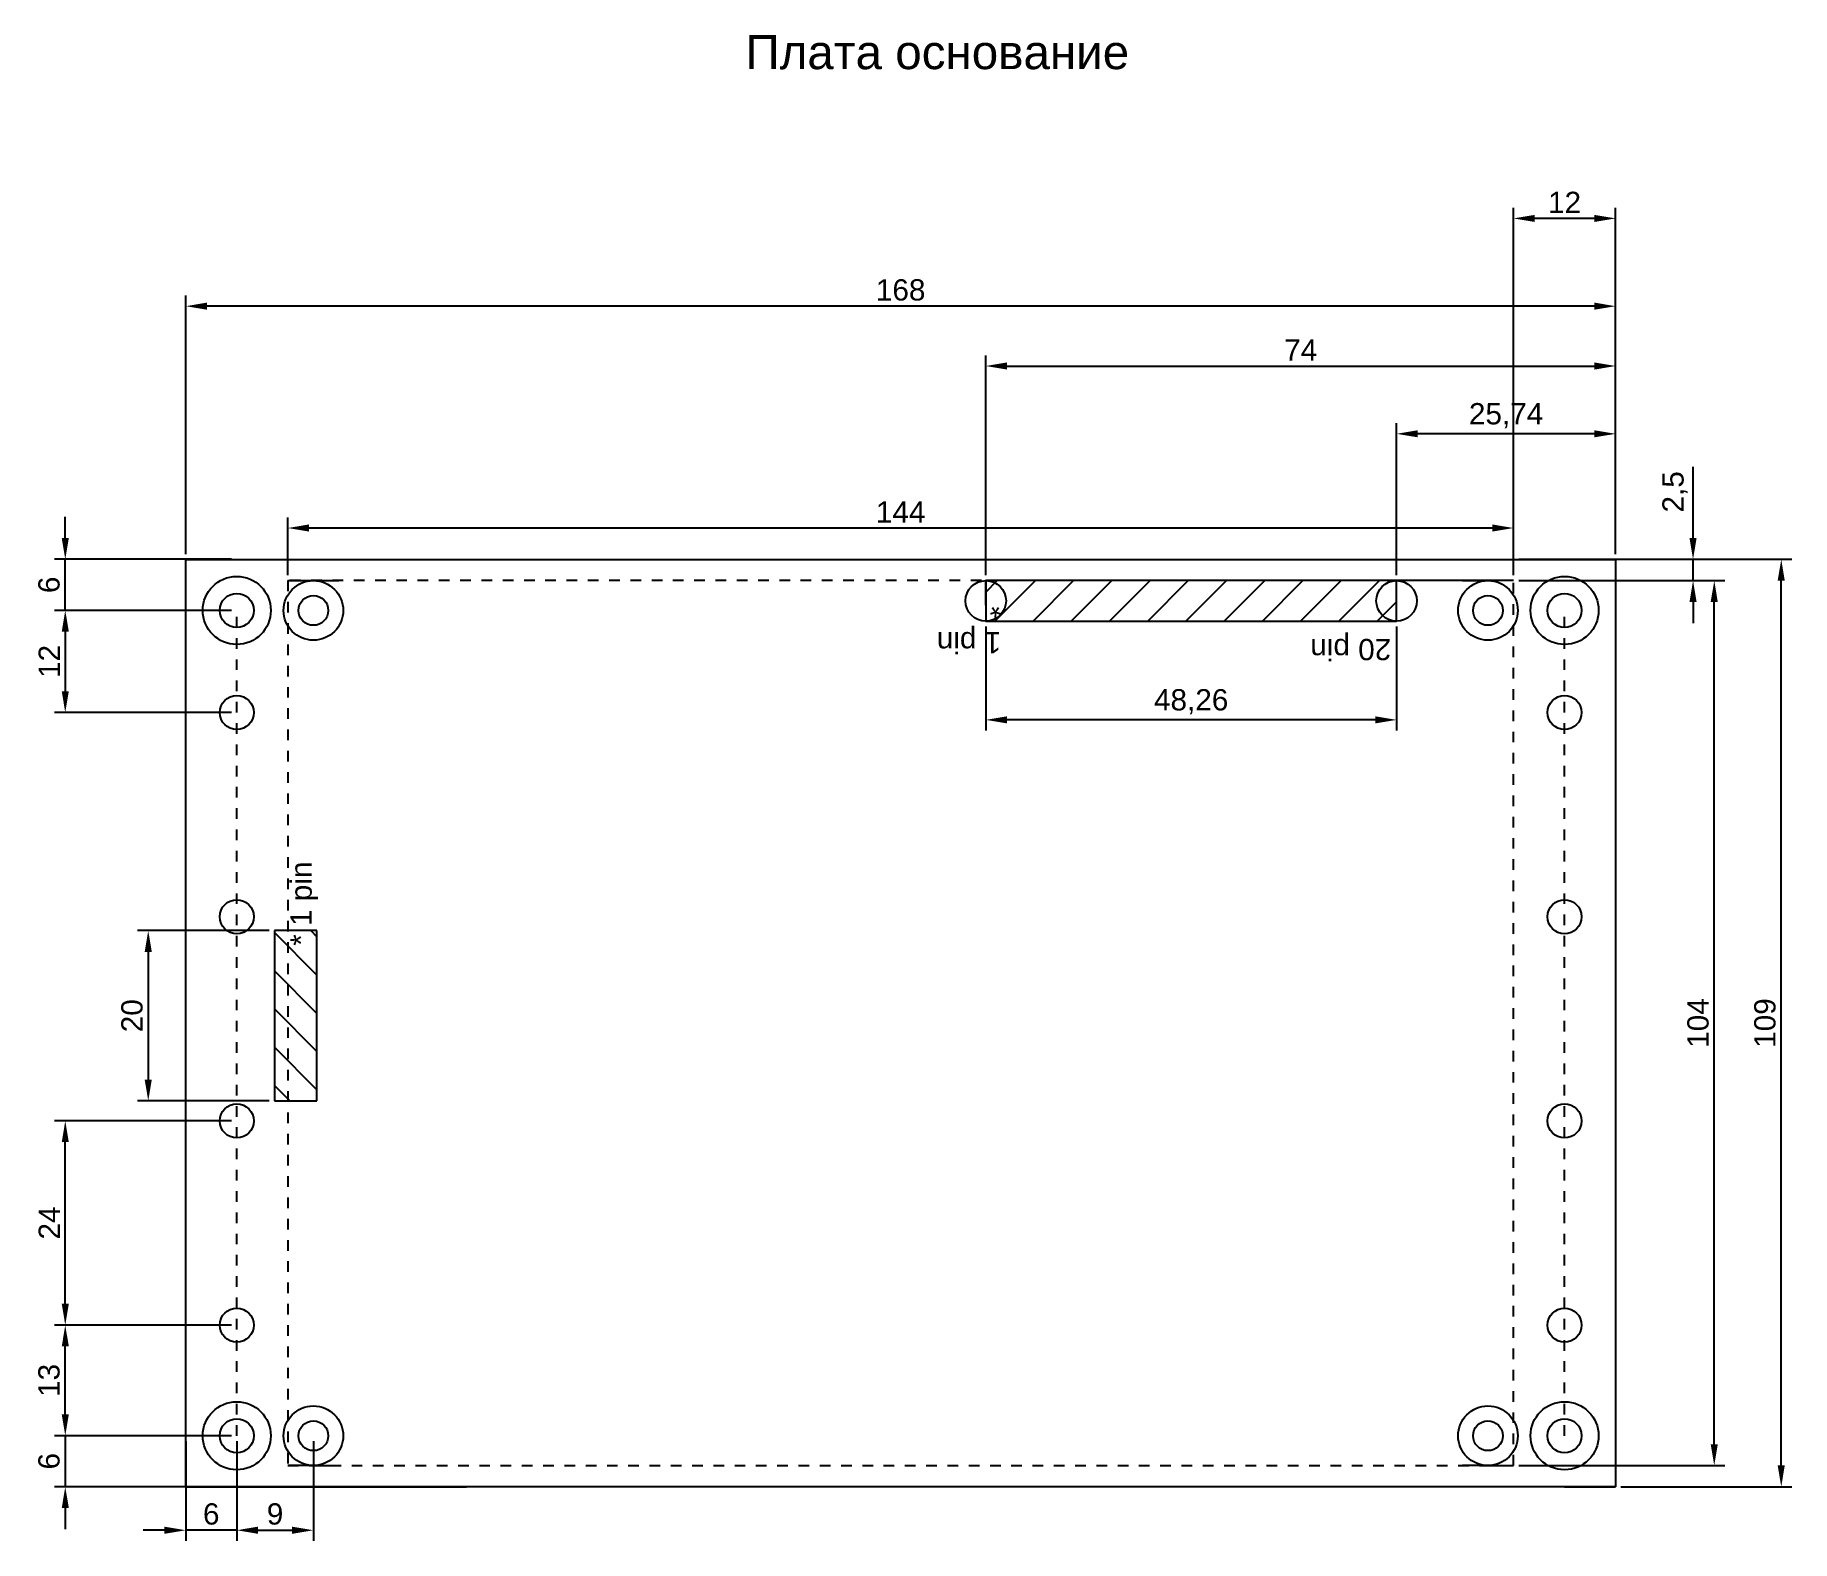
# Model space of a CAD drawing. Header units: millimetres. Extents: x 581 to 3447, y 885 to 2081.
# Drawn here: x 1990.1 to 2196.5, y 1021.9 to 1198.9 of the extents above; entities that cross this region are included whole.
import ezdxf

# ---------------------------------------------------------------- set-up
doc = ezdxf.new("R2010")
doc.units = ezdxf.units.MM
doc.linetypes.add('JIS_02_1.2', pattern=[2.5, 1.25, -1.25])
doc.layers.get('Defpoints').update_dxf_attribs({"lineweight": 15})
doc.layers.add('скрытые линии', color=9, linetype='Continuous')
doc.layers.add('скрытый размер', color=9, linetype='Continuous')
doc.styles.get("Standard").update_dxf_attribs({"font": 'arial.ttf'})
doc.dimstyles.new('ISO-25', dxfattribs={"dimtxt": 2.5, "dimasz": 2.5, "dimexe": 1.25, "dimexo": 0.625, "dimtad": 1, "dimtxsty": 'Standard', "dimcen": 2.5, "dimadec": 0, "dimazin": 0, "dimtfac": 1, "dimtmove": 0, "dimatfit": 3, "dimfxl": 1, "dimarcsym": 0})

msp = doc.modelspace()

# ---------------------------------------------------------------- texts
at = {"layer": 'скрытые линии', "insert": (2073.583, 1198.89), "char_height": 4, "attachment_point": 1}
msp.add_mtext_dynamic_manual_height_columns('Плата основание', width=100.77306, gutter_width=12.5, heights=[24.686], dxfattribs=at)
at = {"layer": 'скрытые линии', "char_height": 2.5, "attachment_point": 1}
for s, width, heights, insert, rotation in [('1 pin^J*', 8.89404, [0], (2103.634, 1126.237), 180), ('20 pin', 11.35868, [0], (2149.458, 1125.431), 180), ('* 1 pin', 22.46021, [6.893], (2020.129, 1091.859), 90)]:
    msp.add_mtext_dynamic_manual_height_columns(s, width=width, gutter_width=12.5, heights=heights, dxfattribs=dict(at, insert=insert, rotation=rotation))

# ---------------------------------------------------------------- blocks, each defined once
blk = doc.blocks.new('*D131')
at = {"layer": 'Defpoints', "color": 0, "transparency": 16777216}
for p in [(2019.82, 1140.96), (2019.82, 1134.78), (2163.82, 1134.78)]:
    blk.add_point(p, dxfattribs=at)
at = {"layer": 'скрытый размер', "color": 0, "lineweight": -2, "transparency": 16777216}
for p, q in [((2019.82, 1135.4), (2019.82, 1142.21)), ((2163.82, 1135.4), (2163.82, 1142.21)), ((2161.32, 1140.96), (2022.32, 1140.96))]:
    blk.add_line(p, q, dxfattribs=at)
at = {"layer": 'скрытый размер', "color": 0, "transparency": 16777216}
for points in [[(2022.32, 1141.38), (2022.32, 1140.54), (2019.82, 1140.96)], [(2161.32, 1141.38), (2161.32, 1140.54), (2163.82, 1140.96)]]:
    blk.add_solid(points, dxfattribs=at)
at = {"layer": 'скрытый размер', "color": 0, "transparency": 16777216, "insert": (2091.82, 1142.84), "char_height": 2.5, "attachment_point": 5}
blk.add_mtext('144', dxfattribs=at)
blk = doc.blocks.new('*D132')
at = {"layer": 'Defpoints', "color": 0, "transparency": 16777216}
for p in [(2007.82, 1034.28), (2013.82, 1034.28), (2007.82, 1023.17)]:
    blk.add_point(p, dxfattribs=at)
at = {"layer": 'скрытый размер', "color": 0, "lineweight": -2, "transparency": 16777216}
for p, q in [((2007.82, 1033.65), (2007.82, 1021.92)), ((2013.82, 1033.65), (2013.82, 1021.92)), ((2005.32, 1023.17), (2002.82, 1023.17)), ((2013.82, 1023.17), (2007.82, 1023.17)), ((2016.32, 1023.17), (2018.82, 1023.17))]:
    blk.add_line(p, q, dxfattribs=at)
at = {"layer": 'скрытый размер', "color": 0, "transparency": 16777216}
for points in [[(2005.32, 1023.59), (2005.32, 1022.75), (2007.82, 1023.17)], [(2016.32, 1023.59), (2016.32, 1022.75), (2013.82, 1023.17)]]:
    blk.add_solid(points, dxfattribs=at)
at = {"layer": 'скрытый размер', "color": 0, "transparency": 16777216, "insert": (2010.82, 1025.07), "char_height": 2.5, "attachment_point": 5}
blk.add_mtext('6', dxfattribs=at)
blk = doc.blocks.new('*D133')
at = {"layer": 'Defpoints', "color": 0, "transparency": 16777216}
for p in [(2013.82, 1034.28), (2022.82, 1034.28), (2022.82, 1023.17)]:
    blk.add_point(p, dxfattribs=at)
at = {"layer": 'скрытый размер', "color": 0, "lineweight": -2, "transparency": 16777216}
for p, q in [((2013.82, 1033.65), (2013.82, 1021.92)), ((2022.82, 1033.65), (2022.82, 1021.92)), ((2016.32, 1023.17), (2020.32, 1023.17))]:
    blk.add_line(p, q, dxfattribs=at)
at = {"layer": 'скрытый размер', "color": 0, "transparency": 16777216}
for points in [[(2016.32, 1023.59), (2016.32, 1022.75), (2013.82, 1023.17)], [(2020.32, 1023.59), (2020.32, 1022.75), (2022.82, 1023.17)]]:
    blk.add_solid(points, dxfattribs=at)
at = {"layer": 'скрытый размер', "color": 0, "transparency": 16777216, "insert": (2018.32, 1025.07), "char_height": 2.5, "attachment_point": 5}
blk.add_mtext('9', dxfattribs=at)
blk = doc.blocks.new('*D134')
at = {"layer": 'Defpoints', "color": 0, "transparency": 16777216}
for p in [(2013.82, 1034.28), (1993.67, 1028.28), (2013.82, 1028.28)]:
    blk.add_point(p, dxfattribs=at)
at = {"layer": 'скрытый размер', "color": 0, "lineweight": -2, "transparency": 16777216}
for p, q in [((1993.67, 1036.78), (1993.67, 1039.28)), ((2013.2, 1034.28), (1992.42, 1034.28)), ((1993.67, 1034.28), (1993.67, 1028.28)), ((2013.2, 1028.28), (1992.42, 1028.28)), ((1993.67, 1025.78), (1993.67, 1023.28))]:
    blk.add_line(p, q, dxfattribs=at)
at = {"layer": 'скрытый размер', "color": 0, "transparency": 16777216}
for points in [[(1993.26, 1036.78), (1994.09, 1036.78), (1993.67, 1034.28)], [(1993.26, 1025.78), (1994.09, 1025.78), (1993.67, 1028.28)]]:
    blk.add_solid(points, dxfattribs=at)
at = {"layer": 'скрытый размер', "color": 0, "transparency": 16777216, "insert": (1991.77, 1031.28), "char_height": 2.5, "attachment_point": 5, "rotation": 90}
blk.add_mtext('6', dxfattribs=at)
blk = doc.blocks.new('*D135')
at = {"layer": 'Defpoints', "color": 0, "transparency": 16777216}
for p in [(1993.67, 1047.28), (2013.82, 1047.28), (2013.82, 1034.28)]:
    blk.add_point(p, dxfattribs=at)
at = {"layer": 'скрытый размер', "color": 0, "lineweight": -2, "transparency": 16777216}
for p, q in [((2013.2, 1047.28), (1992.42, 1047.28)), ((1993.67, 1036.78), (1993.67, 1044.78)), ((2013.2, 1034.28), (1992.42, 1034.28))]:
    blk.add_line(p, q, dxfattribs=at)
at = {"layer": 'скрытый размер', "color": 0, "transparency": 16777216}
for points in [[(1993.26, 1044.78), (1994.09, 1044.78), (1993.67, 1047.28)], [(1993.26, 1036.78), (1994.09, 1036.78), (1993.67, 1034.28)]]:
    blk.add_solid(points, dxfattribs=at)
at = {"layer": 'скрытый размер', "color": 0, "transparency": 16777216, "insert": (1991.77, 1040.78), "char_height": 2.5, "attachment_point": 5, "rotation": 90}
blk.add_mtext('13', dxfattribs=at)
blk = doc.blocks.new('*D136')
at = {"layer": 'Defpoints', "color": 0, "transparency": 16777216}
for p in [(1993.67, 1071.28), (2013.82, 1071.28), (2013.82, 1047.28)]:
    blk.add_point(p, dxfattribs=at)
at = {"layer": 'скрытый размер', "color": 0, "lineweight": -2, "transparency": 16777216}
for p, q in [((2013.2, 1071.28), (1992.42, 1071.28)), ((1993.67, 1049.78), (1993.67, 1068.78)), ((2013.2, 1047.28), (1992.42, 1047.28))]:
    blk.add_line(p, q, dxfattribs=at)
at = {"layer": 'скрытый размер', "color": 0, "transparency": 16777216}
for points in [[(1993.26, 1068.78), (1994.09, 1068.78), (1993.67, 1071.28)], [(1993.26, 1049.78), (1994.09, 1049.78), (1993.67, 1047.28)]]:
    blk.add_solid(points, dxfattribs=at)
at = {"layer": 'скрытый размер', "color": 0, "transparency": 16777216, "insert": (1991.79, 1059.28), "char_height": 2.5, "attachment_point": 5, "rotation": 90}
blk.add_mtext('24', dxfattribs=at)
blk = doc.blocks.new('*D137')
at = {"layer": 'Defpoints', "color": 0, "transparency": 16777216}
for p in [(1993.67, 1137.28), (2013.82, 1137.28), (2013.82, 1131.28)]:
    blk.add_point(p, dxfattribs=at)
at = {"layer": 'скрытый размер', "color": 0, "lineweight": -2, "transparency": 16777216}
for p, q in [((1993.67, 1139.78), (1993.67, 1142.28)), ((2013.2, 1137.28), (1992.42, 1137.28)), ((1993.67, 1131.28), (1993.67, 1137.28)), ((2013.2, 1131.28), (1992.42, 1131.28)), ((1993.67, 1128.78), (1993.67, 1126.28))]:
    blk.add_line(p, q, dxfattribs=at)
at = {"layer": 'скрытый размер', "color": 0, "transparency": 16777216}
for points in [[(1993.26, 1139.78), (1994.09, 1139.78), (1993.67, 1137.28)], [(1993.26, 1128.78), (1994.09, 1128.78), (1993.67, 1131.28)]]:
    blk.add_solid(points, dxfattribs=at)
at = {"layer": 'скрытый размер', "color": 0, "transparency": 16777216, "insert": (1991.77, 1134.28), "char_height": 2.5, "attachment_point": 5, "rotation": 90}
blk.add_mtext('6', dxfattribs=at)
blk = doc.blocks.new('*D138')
at = {"layer": 'Defpoints', "color": 0, "transparency": 16777216}
for p in [(2013.82, 1131.28), (1993.67, 1119.28), (2013.82, 1119.28)]:
    blk.add_point(p, dxfattribs=at)
at = {"layer": 'скрытый размер', "color": 0, "lineweight": -2, "transparency": 16777216}
for p, q in [((2013.2, 1131.28), (1992.42, 1131.28)), ((1993.67, 1128.78), (1993.67, 1121.78)), ((2013.2, 1119.28), (1992.42, 1119.28))]:
    blk.add_line(p, q, dxfattribs=at)
at = {"layer": 'скрытый размер', "color": 0, "transparency": 16777216}
for points in [[(1993.26, 1128.78), (1994.09, 1128.78), (1993.67, 1131.28)], [(1993.26, 1121.78), (1994.09, 1121.78), (1993.67, 1119.28)]]:
    blk.add_solid(points, dxfattribs=at)
at = {"layer": 'скрытый размер', "color": 0, "transparency": 16777216, "insert": (1991.79, 1125.28), "char_height": 2.5, "attachment_point": 5, "rotation": 90}
blk.add_mtext('12', dxfattribs=at)
blk = doc.blocks.new('*D139')
at = {"layer": 'Defpoints', "color": 0, "transparency": 16777216}
for p in [(2150.08, 1152.03), (2175.82, 1137.28), (2150.08, 1134.78)]:
    blk.add_point(p, dxfattribs=at)
at = {"layer": 'скрытый размер', "color": 0, "lineweight": -2, "transparency": 16777216}
for p, q in [((2150.08, 1135.4), (2150.08, 1153.28)), ((2173.32, 1152.03), (2152.58, 1152.03)), ((2175.82, 1137.9), (2175.82, 1153.28))]:
    blk.add_line(p, q, dxfattribs=at)
at = {"layer": 'скрытый размер', "color": 0, "transparency": 16777216}
for points in [[(2152.58, 1152.45), (2152.58, 1151.62), (2150.08, 1152.03)], [(2173.32, 1152.45), (2173.32, 1151.62), (2175.82, 1152.03)]]:
    blk.add_solid(points, dxfattribs=at)
at = {"layer": 'скрытый размер', "color": 0, "transparency": 16777216, "insert": (2162.95, 1154.16), "char_height": 2.5, "attachment_point": 5}
blk.add_mtext('25,74', dxfattribs=at)
blk = doc.blocks.new('*D141')
at = {"layer": 'Defpoints', "color": 0, "transparency": 16777216}
for p in [(2101.82, 1130.01), (2150.08, 1130.01), (2101.82, 1118.41)]:
    blk.add_point(p, dxfattribs=at)
at = {"layer": 'скрытые линии', "color": 0, "lineweight": -2, "transparency": 16777216}
for p, q in [((2101.82, 1129.39), (2101.82, 1117.16)), ((2150.08, 1129.39), (2150.08, 1117.16)), ((2147.58, 1118.41), (2104.32, 1118.41))]:
    blk.add_line(p, q, dxfattribs=at)
at = {"layer": 'скрытые линии', "color": 0, "transparency": 16777216}
for points in [[(2104.32, 1118.83), (2104.32, 1118), (2101.82, 1118.41)], [(2147.58, 1118.83), (2147.58, 1118), (2150.08, 1118.41)]]:
    blk.add_solid(points, dxfattribs=at)
at = {"layer": 'скрытые линии', "color": 0, "transparency": 16777216, "insert": (2125.95, 1120.54), "char_height": 2.5, "attachment_point": 5}
blk.add_mtext('48,26', dxfattribs=at)
blk = doc.blocks.new('*D142')
at = {"layer": 'Defpoints', "color": 0, "transparency": 16777216}
for p in [(2175.82, 1160), (2175.82, 1137.28), (2101.82, 1134.78)]:
    blk.add_point(p, dxfattribs=at)
at = {"layer": 'скрытые линии', "color": 0, "lineweight": -2, "transparency": 16777216}
for p, q in [((2101.82, 1135.4), (2101.82, 1161.25)), ((2104.32, 1160), (2173.32, 1160)), ((2175.82, 1137.9), (2175.82, 1161.25))]:
    blk.add_line(p, q, dxfattribs=at)
at = {"layer": 'скрытые линии', "color": 0, "transparency": 16777216}
for points in [[(2104.32, 1160.42), (2104.32, 1159.58), (2101.82, 1160)], [(2173.32, 1160.42), (2173.32, 1159.58), (2175.82, 1160)]]:
    blk.add_solid(points, dxfattribs=at)
at = {"layer": 'скрытые линии', "color": 0, "transparency": 16777216, "insert": (2138.82, 1161.88), "char_height": 2.5, "attachment_point": 5}
blk.add_mtext('74', dxfattribs=at)
blk = doc.blocks.new('*D143')
at = {"layer": 'Defpoints', "color": 0, "transparency": 16777216}
for p in [(2175.82, 1137.28), (2195.28, 1137.28), (2175.82, 1028.28)]:
    blk.add_point(p, dxfattribs=at)
at = {"layer": 'скрытые линии', "color": 0, "lineweight": -2, "transparency": 16777216}
for p, q in [((2176.45, 1137.28), (2196.53, 1137.28)), ((2195.28, 1030.78), (2195.28, 1134.78)), ((2176.45, 1028.28), (2196.53, 1028.28))]:
    blk.add_line(p, q, dxfattribs=at)
at = {"layer": 'скрытые линии', "color": 0, "transparency": 16777216}
for points in [[(2194.86, 1134.78), (2195.69, 1134.78), (2195.28, 1137.28)], [(2194.86, 1030.78), (2195.69, 1030.78), (2195.28, 1028.28)]]:
    blk.add_solid(points, dxfattribs=at)
at = {"layer": 'скрытые линии', "color": 0, "transparency": 16777216, "insert": (2193.37, 1082.78), "char_height": 2.5, "attachment_point": 5, "rotation": 90}
blk.add_mtext('109', dxfattribs=at)
blk = doc.blocks.new('*D144')
at = {"layer": 'Defpoints', "color": 0, "transparency": 16777216}
for p in [(2007.82, 1167.03), (2007.82, 1137.28), (2175.82, 1137.28)]:
    blk.add_point(p, dxfattribs=at)
at = {"layer": 'скрытые линии', "color": 0, "lineweight": -2, "transparency": 16777216}
for p, q in [((2007.82, 1137.9), (2007.82, 1168.28)), ((2175.82, 1137.9), (2175.82, 1168.28)), ((2173.32, 1167.03), (2010.32, 1167.03))]:
    blk.add_line(p, q, dxfattribs=at)
at = {"layer": 'скрытые линии', "color": 0, "transparency": 16777216}
for points in [[(2010.32, 1167.45), (2010.32, 1166.62), (2007.82, 1167.03)], [(2173.32, 1167.45), (2173.32, 1166.62), (2175.82, 1167.03)]]:
    blk.add_solid(points, dxfattribs=at)
at = {"layer": 'скрытые линии', "color": 0, "transparency": 16777216, "insert": (2091.82, 1168.93), "char_height": 2.5, "attachment_point": 5}
blk.add_mtext('168', dxfattribs=at)
blk = doc.blocks.new('*D145')
at = {"layer": 'Defpoints', "color": 0, "transparency": 16777216}
for p in [(2018.24, 1093.64), (2003.42, 1073.64), (2018.24, 1073.64)]:
    blk.add_point(p, dxfattribs=at)
at = {"layer": 'скрытый размер', "color": 0, "lineweight": -2, "transparency": 16777216}
for p, q in [((2017.62, 1093.64), (2002.17, 1093.64)), ((2003.42, 1091.14), (2003.42, 1076.14)), ((2017.62, 1073.64), (2002.17, 1073.64))]:
    blk.add_line(p, q, dxfattribs=at)
at = {"layer": 'скрытый размер', "color": 0, "transparency": 16777216}
for points in [[(2003, 1091.14), (2003.84, 1091.14), (2003.42, 1093.64)], [(2003, 1076.14), (2003.84, 1076.14), (2003.42, 1073.64)]]:
    blk.add_solid(points, dxfattribs=at)
at = {"layer": 'скрытый размер', "color": 0, "transparency": 16777216, "insert": (2001.52, 1083.64), "char_height": 2.5, "attachment_point": 5, "rotation": 90}
blk.add_mtext('20', dxfattribs=at)
blk = doc.blocks.new('*D146')
at = {"layer": 'Defpoints', "color": 0, "transparency": 16777216}
for p in [(2163.82, 1177.35), (2175.82, 1137.28), (2163.82, 1134.78)]:
    blk.add_point(p, dxfattribs=at)
at = {"layer": 'скрытый размер', "color": 0, "lineweight": -2, "transparency": 16777216}
for p, q in [((2163.82, 1135.4), (2163.82, 1178.6)), ((2175.82, 1137.9), (2175.82, 1178.6)), ((2173.32, 1177.35), (2166.32, 1177.35))]:
    blk.add_line(p, q, dxfattribs=at)
at = {"layer": 'скрытый размер', "color": 0, "transparency": 16777216}
for points in [[(2166.32, 1177.76), (2166.32, 1176.93), (2163.82, 1177.35)], [(2173.32, 1177.76), (2173.32, 1176.93), (2175.82, 1177.35)]]:
    blk.add_solid(points, dxfattribs=at)
at = {"layer": 'скрытый размер', "color": 0, "transparency": 16777216, "insert": (2169.82, 1179.23), "char_height": 2.5, "attachment_point": 5}
blk.add_mtext('12', dxfattribs=at)
blk = doc.blocks.new('*D147')
at = {"layer": 'Defpoints', "color": 0, "transparency": 16777216}
for p in [(2163.82, 1137.28), (2184.92, 1137.28), (2163.82, 1134.78)]:
    blk.add_point(p, dxfattribs=at)
at = {"layer": 'скрытый размер', "color": 0, "lineweight": -2, "transparency": 16777216}
for p, q in [((2184.92, 1139.78), (2184.92, 1148.14)), ((2164.45, 1137.28), (2186.17, 1137.28)), ((2184.92, 1134.78), (2184.92, 1137.28)), ((2164.45, 1134.78), (2186.17, 1134.78)), ((2184.92, 1132.28), (2184.92, 1129.78))]:
    blk.add_line(p, q, dxfattribs=at)
at = {"layer": 'скрытый размер', "color": 0, "transparency": 16777216}
for points in [[(2184.5, 1139.78), (2185.33, 1139.78), (2184.92, 1137.28)], [(2184.5, 1132.28), (2185.33, 1132.28), (2184.92, 1134.78)]]:
    blk.add_solid(points, dxfattribs=at)
at = {"layer": 'скрытый размер', "color": 0, "transparency": 16777216, "insert": (2182.79, 1145.21), "char_height": 2.5, "attachment_point": 5, "rotation": 90}
blk.add_mtext('2,5', dxfattribs=at)
blk = doc.blocks.new('*D148')
at = {"layer": 'Defpoints', "color": 0, "transparency": 16777216}
for p in [(2163.82, 1134.78), (2187.41, 1134.78), (2163.82, 1030.78)]:
    blk.add_point(p, dxfattribs=at)
at = {"layer": 'скрытый размер', "color": 0, "lineweight": -2, "transparency": 16777216}
for p, q in [((2164.45, 1134.78), (2188.66, 1134.78)), ((2187.41, 1033.28), (2187.41, 1132.28)), ((2164.45, 1030.78), (2188.66, 1030.78))]:
    blk.add_line(p, q, dxfattribs=at)
at = {"layer": 'скрытый размер', "color": 0, "transparency": 16777216}
for points in [[(2186.99, 1132.28), (2187.82, 1132.28), (2187.41, 1134.78)], [(2186.99, 1033.28), (2187.82, 1033.28), (2187.41, 1030.78)]]:
    blk.add_solid(points, dxfattribs=at)
at = {"layer": 'скрытый размер', "color": 0, "transparency": 16777216, "insert": (2185.51, 1082.78), "char_height": 2.5, "attachment_point": 5, "rotation": 90}
blk.add_mtext('104', dxfattribs=at)

# ---------------------------------------------------------------- dimensions: what is measured, and where the dimension line sits
at = {"layer": 'скрытые линии'}
for base, p1, p2, angle, picture, middle in [((2007.821, 1167.033), (2175.821, 1137.275), (2007.821, 1137.275), 180, '*D144', (2091.821, 1168.934)), ((2175.821, 1160), (2101.821, 1134.775), (2175.821, 1137.275), 180, '*D142', (2138.821, 1161.875)), ((2195.276, 1137.275), (2175.821, 1028.275), (2175.821, 1137.275), 270, '*D143', (2193.374, 1082.775)), ((2101.821, 1118.412), (2150.081, 1130.012), (2101.821, 1130.012), 180, '*D141', (2125.951, 1120.539))]:
    dim = msp.add_linear_dim(base=base, p1=p1, p2=p2, angle=angle, dimstyle='ISO-25', dxfattribs=at)
    dim.commit()
    dim.dimension.update_dxf_attribs({"geometry": picture, "text_midpoint": middle})
at = {"layer": 'скрытый размер'}
for base, p1, p2, angle, picture, middle in [((2163.821, 1177.347), (2175.821, 1137.275), (2163.821, 1134.775), 180, '*D146', (2169.821, 1179.227)), ((2150.081, 1152.033), (2175.821, 1137.275), (2150.081, 1134.775), 180, '*D139', (2162.951, 1154.16)), ((2184.918, 1137.275), (2163.821, 1134.775), (2163.821, 1137.275), 270, '*D147', (2182.79, 1145.207)), ((2019.821, 1140.961), (2163.821, 1134.775), (2019.821, 1134.775), 180, '*D131', (2091.821, 1142.841)), ((1993.674, 1137.275), (2013.821, 1131.275), (2013.821, 1137.275), 270, '*D137', (1991.773, 1134.275)), ((2187.407, 1134.775), (2163.821, 1030.775), (2163.821, 1134.775), 270, '*D148', (2185.506, 1082.775)), ((1993.674, 1119.275), (2013.821, 1131.275), (2013.821, 1119.275), 270, '*D138', (1991.794, 1125.275)), ((2003.42, 1073.64), (2018.242, 1093.64), (2018.242, 1073.64), 90, '*D145', (2001.519, 1083.64)), ((1993.674, 1071.275), (2013.821, 1047.275), (2013.821, 1071.275), 270, '*D136', (1991.794, 1059.275)), ((1993.674, 1047.275), (2013.821, 1034.275), (2013.821, 1047.275), 270, '*D135', (1991.772, 1040.775)), ((1993.674, 1028.275), (2013.821, 1034.275), (2013.821, 1028.275), 270, '*D134', (1991.773, 1031.275)), ((2007.821, 1023.17), (2013.821, 1034.275), (2007.821, 1034.275), 180, '*D132', (2010.821, 1025.071)), ((2022.821, 1023.17), (2013.821, 1034.275), (2022.821, 1034.275), 180, '*D133', (2018.321, 1025.071))]:
    dim = msp.add_linear_dim(base=base, p1=p1, p2=p2, angle=angle, dimstyle='ISO-25', dxfattribs=at)
    dim.commit()
    dim.dimension.update_dxf_attribs({"geometry": picture, "text_midpoint": middle})

# ---------------------------------------------------------------- hatches: boundary and pattern name
at = {"layer": 'скрытые линии'}
h = msp.add_hatch(dxfattribs=at)
h.set_pattern_fill('ANSI31', color=256, angle=180)
h.set_pattern_definition([(225, (4189.431, 2457.7213), (2.245064, -2.245064), [])])
h.paths.add_polyline_path([(2150.081, 1130.012), (2150.081, 1134.775), (2101.821, 1134.775), (2101.821, 1130.012)])
h = msp.add_hatch(dxfattribs=at)
h.set_pattern_fill('ANSI31', color=256, angle=90)
h.set_pattern_definition([(135, (3452.6884, -1054.9696), (-2.245064, -2.245064), [])])
h.paths.add_polyline_path([(2018.242, 1073.64), (2023.242, 1073.64), (2023.242, 1093.64), (2018.242, 1093.64)])
h.paths.add_polyline_path([(2019.392, 1072.725), (2019.392, 1081.549), (2010.073, 1081.549), (2010.073, 1072.725)], flags=9)

# ---------------------------------------------------------------- linework, layer by layer
for p, q in [((2019.821, 1134.775), (2022.821, 1134.775)), ((2022.821, 1134.775), (2025.821, 1134.775)), ((2101.821, 1131.909), (2101.821, 1134.775)), ((2163.821, 1134.775), (2150.081, 1134.775)), ((2163.821, 1134.775), (2150.321, 1134.775)), ((2157.821, 1134.775), (2160.821, 1134.775)), ((2023.242, 1093.64), (2018.242, 1093.64)), ((2018.242, 1093.64), (2018.242, 1073.64)), ((2023.242, 1073.64), (2023.242, 1093.64)), ((2018.242, 1073.64), (2023.242, 1073.64)), ((2022.821, 1030.775), (2019.821, 1030.775)), ((2022.821, 1030.775), (2025.821, 1030.775)), ((2160.821, 1030.775), (2157.821, 1030.775)), ((2160.821, 1030.775), (2163.821, 1030.775)), ((2007.821, 1028.275), (2040.821, 1028.275)), ((2169.821, 1028.275), (2175.821, 1028.275))]:
    msp.add_line(p, q, dxfattribs=at)
at = {"layer": 'скрытые линии', "linetype": 'JIS_02_1.2'}
for p, q in [((2013.821, 1034.275), (2013.821, 1131.275)), ((2169.821, 1034.275), (2169.821, 1131.275))]:
    msp.add_line(p, q, dxfattribs=at)
at = {"layer": 'скрытые линии'}
for points in [[(2175.821, 1028.275), (2007.821, 1028.275), (2007.821, 1137.275), (2175.821, 1137.275)], [(2150.081, 1134.775), (2101.821, 1134.775), (2101.821, 1130.012), (2150.081, 1130.012)]]:
    msp.add_lwpolyline(points, close=True, dxfattribs=at)
at = {"layer": 'скрытые линии', "linetype": 'JIS_02_1.2'}
msp.add_lwpolyline([(2163.821, 1134.775), (2019.821, 1134.775), (2019.821, 1030.775), (2163.821, 1030.775)], close=True, dxfattribs=at)
at = {"layer": 'скрытые линии'}
for centre, radius in [((2013.821, 1131.275), 4), ((2169.821, 1131.275), 4), ((2013.821, 1131.275), 2), ((2022.821, 1131.275), 3.5), ((2160.821, 1131.275), 3.5), ((2169.821, 1131.275), 2), ((2022.821, 1131.275), 1.75), ((2160.821, 1131.275), 1.75), ((2013.821, 1119.275), 2), ((2169.821, 1119.275), 2), ((2013.821, 1095.275), 2), ((2169.821, 1095.275), 2), ((2013.821, 1071.275), 2), ((2169.821, 1071.275), 2), ((2013.821, 1047.275), 2), ((2169.821, 1047.275), 2), ((2013.821, 1034.275), 4), ((2169.821, 1034.275), 4), ((2013.821, 1034.275), 2), ((2022.821, 1034.275), 3.5), ((2160.821, 1034.275), 3.5), ((2169.821, 1034.275), 2), ((2022.821, 1034.275), 1.75), ((2160.821, 1034.275), 1.75)]:
    msp.add_circle(centre, radius, dxfattribs=at)
for centre, major_axis in [((2101.821, 1132.393), (-2.382, 0)), ((2150.081, 1132.393), (0, -2.382))]:
    msp.add_ellipse(centre, major_axis=major_axis, ratio=1, dxfattribs=at)

msp.set_redraw_order([(e.dxf.handle, doc.entitydb.next_handle()) for e in msp.query("TEXT MTEXT ATTDEF DIMENSION ARC_DIMENSION")])  # texts and dimensions are drawn at this point

doc.saveas('drawing.dxf')
